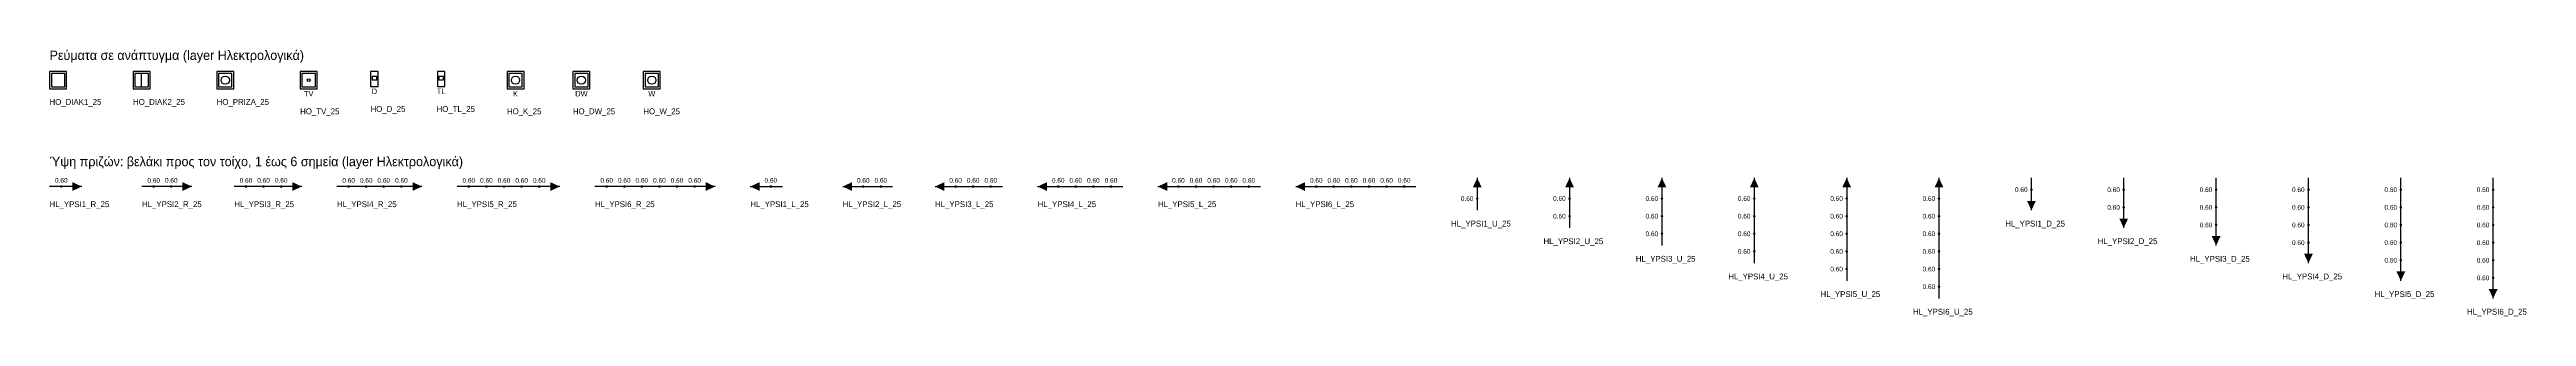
# Model space of a CAD drawing. Extents: x 0 to 269, y -106 to 0.
# Drawn here: x 23.1 to 44.22, y -4.63 to -2.36 of the extents above; entities that cross this region are included whole.
import ezdxf
from ezdxf.enums import TextEntityAlignment as Align

# ---------------------------------------------------------------- set-up
doc = ezdxf.new("R2010")
doc.units = 0
doc.layers.add('KIT-Οδηγίες', color=140, linetype='Continuous', plot=False)
doc.layers.add('Ηλεκτρολογικά', color=1, linetype='Continuous', lineweight=25)
doc.styles.add('KIT', font='Commissioner-Regular.ttf')

# ---------------------------------------------------------------- blocks, each defined once
blk = doc.blocks.new('HL_YPSI1_R_25')
for points in [[(-0.18625, 0, 1), (-0.16375, 0, 1)], [(0, 0), (-0.08, 0.0375), (-0.08, -0.0375)]]:
    blk.add_hatch(color=8).paths.add_polyline_path(points)
at = {"color": 8}
blk.add_line((0, 0), (-0.275, 0), dxfattribs=at)
at = {"color": 1, "style": 'KIT'}
blk.add_attdef('ΥΨΟΣ1', text='', height=0.04, dxfattribs=at).set_placement((-0.175, 0.0325), align=Align.CENTER)
blk = doc.blocks.new('HL_YPSI2_R_25')
for points in [[(-0.33625, 0, 1), (-0.31375, 0, 1)], [(-0.18625, 0, 1), (-0.16375, 0, 1)], [(0, 0), (-0.08, 0.0375), (-0.08, -0.0375)]]:
    blk.add_hatch(color=8).paths.add_polyline_path(points)
at = {"color": 8}
blk.add_line((0, 0), (-0.425, 0), dxfattribs=at)
at = {"color": 1, "style": 'KIT'}
for tag, p in [('ΥΨΟΣ2', (-0.325, 0.0325)), ('ΥΨΟΣ1', (-0.175, 0.0325))]:
    blk.add_attdef(tag, text='', height=0.04, dxfattribs=at).set_placement(p, align=Align.CENTER)
blk = doc.blocks.new('HL_YPSI3_R_25')
for points in [[(-0.48625, 0, 1), (-0.46375, 0, 1)], [(-0.33625, 0, 1), (-0.31375, 0, 1)], [(-0.18625, 0, 1), (-0.16375, 0, 1)], [(0, 0), (-0.08, 0.0375), (-0.08, -0.0375)]]:
    blk.add_hatch(color=8).paths.add_polyline_path(points)
at = {"color": 8}
blk.add_line((0, 0), (-0.575, 0), dxfattribs=at)
at = {"color": 1, "style": 'KIT'}
for tag, p in [('ΥΨΟΣ3', (-0.475, 0.0325)), ('ΥΨΟΣ2', (-0.325, 0.0325)), ('ΥΨΟΣ1', (-0.175, 0.0325))]:
    blk.add_attdef(tag, text='', height=0.04, dxfattribs=at).set_placement(p, align=Align.CENTER)
blk = doc.blocks.new('HL_YPSI4_R_25')
for points in [[(-0.63625, 0, 1), (-0.61375, 0, 1)], [(-0.48625, 0, 1), (-0.46375, 0, 1)], [(-0.33625, 0, 1), (-0.31375, 0, 1)], [(-0.18625, 0, 1), (-0.16375, 0, 1)], [(0, 0), (-0.08, 0.0375), (-0.08, -0.0375)]]:
    blk.add_hatch(color=8).paths.add_polyline_path(points)
at = {"color": 8}
blk.add_line((0, 0), (-0.725, 0), dxfattribs=at)
at = {"color": 1, "style": 'KIT'}
for tag, p in [('ΥΨΟΣ4', (-0.625, 0.0325)), ('ΥΨΟΣ3', (-0.475, 0.0325)), ('ΥΨΟΣ2', (-0.325, 0.0325)), ('ΥΨΟΣ1', (-0.175, 0.0325))]:
    blk.add_attdef(tag, text='', height=0.04, dxfattribs=at).set_placement(p, align=Align.CENTER)
blk = doc.blocks.new('HL_YPSI5_R_25')
for points in [[(-0.78625, 0, 1), (-0.76375, 0, 1)], [(-0.63625, 0, 1), (-0.61375, 0, 1)], [(-0.48625, 0, 1), (-0.46375, 0, 1)], [(-0.33625, 0, 1), (-0.31375, 0, 1)], [(-0.18625, 0, 1), (-0.16375, 0, 1)], [(0, 0), (-0.08, 0.0375), (-0.08, -0.0375)]]:
    blk.add_hatch(color=8).paths.add_polyline_path(points)
at = {"color": 8}
blk.add_line((0, 0), (-0.875, 0), dxfattribs=at)
at = {"color": 1, "style": 'KIT'}
for tag, p in [('ΥΨΟΣ5', (-0.775, 0.0325)), ('ΥΨΟΣ4', (-0.625, 0.0325)), ('ΥΨΟΣ3', (-0.475, 0.0325)), ('ΥΨΟΣ2', (-0.325, 0.0325)), ('ΥΨΟΣ1', (-0.175, 0.0325))]:
    blk.add_attdef(tag, text='', height=0.04, dxfattribs=at).set_placement(p, align=Align.CENTER)
blk = doc.blocks.new('HL_YPSI6_R_25')
for points in [[(-0.93625, 0, 1), (-0.91375, 0, 1)], [(-0.78625, 0, 1), (-0.76375, 0, 1)], [(-0.63625, 0, 1), (-0.61375, 0, 1)], [(-0.48625, 0, 1), (-0.46375, 0, 1)], [(-0.33625, 0, 1), (-0.31375, 0, 1)], [(-0.18625, 0, 1), (-0.16375, 0, 1)], [(0, 0), (-0.08, 0.0375), (-0.08, -0.0375)]]:
    blk.add_hatch(color=8).paths.add_polyline_path(points)
at = {"color": 8}
blk.add_line((0, 0), (-1.025, 0), dxfattribs=at)
at = {"color": 1, "style": 'KIT'}
for tag, p in [('ΥΨΟΣ6', (-0.925, 0.0325)), ('ΥΨΟΣ5', (-0.775, 0.0325)), ('ΥΨΟΣ4', (-0.625, 0.0325)), ('ΥΨΟΣ3', (-0.475, 0.0325)), ('ΥΨΟΣ2', (-0.325, 0.0325)), ('ΥΨΟΣ1', (-0.175, 0.0325))]:
    blk.add_attdef(tag, text='', height=0.04, dxfattribs=at).set_placement(p, align=Align.CENTER)
blk = doc.blocks.new('HL_YPSI1_L_25')
for points in [[(0, 0), (0.08, -0.0375), (0.08, 0.0375)], [(0.16375, 0, 1), (0.18625, 0, 1)]]:
    blk.add_hatch(color=8).paths.add_polyline_path(points)
at = {"color": 8}
blk.add_line((0, 0), (0.275, 0), dxfattribs=at)
at = {"color": 1, "style": 'KIT'}
blk.add_attdef('ΥΨΟΣ1', text='', height=0.04, dxfattribs=at).set_placement((0.175, 0.0325), align=Align.CENTER)
blk = doc.blocks.new('HL_YPSI2_L_25')
for points in [[(0, 0), (0.08, -0.0375), (0.08, 0.0375)], [(0.16375, 0, 1), (0.18625, 0, 1)], [(0.31375, 0, 1), (0.33625, 0, 1)]]:
    blk.add_hatch(color=8).paths.add_polyline_path(points)
at = {"color": 8}
blk.add_line((0, 0), (0.425, 0), dxfattribs=at)
at = {"color": 1, "style": 'KIT'}
for tag, p in [('ΥΨΟΣ1', (0.175, 0.0325)), ('ΥΨΟΣ2', (0.325, 0.0325))]:
    blk.add_attdef(tag, text='', height=0.04, dxfattribs=at).set_placement(p, align=Align.CENTER)
blk = doc.blocks.new('HL_YPSI3_L_25')
for points in [[(0, 0), (0.08, -0.0375), (0.08, 0.0375)], [(0.16375, 0, 1), (0.18625, 0, 1)], [(0.31375, 0, 1), (0.33625, 0, 1)], [(0.46375, 0, 1), (0.48625, 0, 1)]]:
    blk.add_hatch(color=8).paths.add_polyline_path(points)
at = {"color": 8}
blk.add_line((0, 0), (0.575, 0), dxfattribs=at)
at = {"color": 1, "style": 'KIT'}
for tag, p in [('ΥΨΟΣ1', (0.175, 0.0325)), ('ΥΨΟΣ2', (0.325, 0.0325)), ('ΥΨΟΣ3', (0.475, 0.0325))]:
    blk.add_attdef(tag, text='', height=0.04, dxfattribs=at).set_placement(p, align=Align.CENTER)
blk = doc.blocks.new('HL_YPSI4_L_25')
for points in [[(0, 0), (0.08, -0.0375), (0.08, 0.0375)], [(0.16375, 0, 1), (0.18625, 0, 1)], [(0.31375, 0, 1), (0.33625, 0, 1)], [(0.46375, 0, 1), (0.48625, 0, 1)], [(0.61375, 0, 1), (0.63625, 0, 1)]]:
    blk.add_hatch(color=8).paths.add_polyline_path(points)
at = {"color": 8}
blk.add_line((0, 0), (0.725, 0), dxfattribs=at)
at = {"color": 1, "style": 'KIT'}
for tag, p in [('ΥΨΟΣ1', (0.175, 0.0325)), ('ΥΨΟΣ2', (0.325, 0.0325)), ('ΥΨΟΣ3', (0.475, 0.0325)), ('ΥΨΟΣ4', (0.625, 0.0325))]:
    blk.add_attdef(tag, text='', height=0.04, dxfattribs=at).set_placement(p, align=Align.CENTER)
blk = doc.blocks.new('HL_YPSI5_L_25')
for points in [[(0, 0), (0.08, -0.0375), (0.08, 0.0375)], [(0.16375, 0, 1), (0.18625, 0, 1)], [(0.31375, 0, 1), (0.33625, 0, 1)], [(0.46375, 0, 1), (0.48625, 0, 1)], [(0.61375, 0, 1), (0.63625, 0, 1)], [(0.76375, 0, 1), (0.78625, 0, 1)]]:
    blk.add_hatch(color=8).paths.add_polyline_path(points)
at = {"color": 8}
blk.add_line((0, 0), (0.875, 0), dxfattribs=at)
at = {"color": 1, "style": 'KIT'}
for tag, p in [('ΥΨΟΣ1', (0.175, 0.0325)), ('ΥΨΟΣ2', (0.325, 0.0325)), ('ΥΨΟΣ3', (0.475, 0.0325)), ('ΥΨΟΣ4', (0.625, 0.0325)), ('ΥΨΟΣ5', (0.775, 0.0325))]:
    blk.add_attdef(tag, text='', height=0.04, dxfattribs=at).set_placement(p, align=Align.CENTER)
blk = doc.blocks.new('HL_YPSI6_L_25')
for points in [[(0, 0), (0.08, -0.0375), (0.08, 0.0375)], [(0.16375, 0, 1), (0.18625, 0, 1)], [(0.31375, 0, 1), (0.33625, 0, 1)], [(0.46375, 0, 1), (0.48625, 0, 1)], [(0.61375, 0, 1), (0.63625, 0, 1)], [(0.76375, 0, 1), (0.78625, 0, 1)], [(0.91375, 0, 1), (0.93625, 0, 1)]]:
    blk.add_hatch(color=8).paths.add_polyline_path(points)
at = {"color": 8}
blk.add_line((0, 0), (1.025, 0), dxfattribs=at)
at = {"color": 1, "style": 'KIT'}
for tag, p in [('ΥΨΟΣ1', (0.175, 0.0325)), ('ΥΨΟΣ2', (0.325, 0.0325)), ('ΥΨΟΣ3', (0.475, 0.0325)), ('ΥΨΟΣ4', (0.625, 0.0325)), ('ΥΨΟΣ5', (0.775, 0.0325)), ('ΥΨΟΣ6', (0.925, 0.0325))]:
    blk.add_attdef(tag, text='', height=0.04, dxfattribs=at).set_placement(p, align=Align.CENTER)
blk = doc.blocks.new('HL_YPSI1_U_25')
for points in [[(0, 0), (-0.0375, -0.08), (0.0375, -0.08)], [(-0.01125, -0.175, 1), (0.01125, -0.175, 1)]]:
    blk.add_hatch(color=8).paths.add_polyline_path(points)
at = {"color": 8}
blk.add_line((0, 0), (0, -0.275), dxfattribs=at)
at = {"color": 1, "style": 'KIT'}
blk.add_attdef('ΥΨΟΣ1', text='', height=0.04, dxfattribs=at).set_placement((-0.0325, -0.175), align=Align.MIDDLE_RIGHT)
blk = doc.blocks.new('HL_YPSI2_U_25')
for points in [[(0, 0), (-0.0375, -0.08), (0.0375, -0.08)], [(-0.01125, -0.175, 1), (0.01125, -0.175, 1)], [(-0.01125, -0.325, 1), (0.01125, -0.325, 1)]]:
    blk.add_hatch(color=8).paths.add_polyline_path(points)
at = {"color": 8}
blk.add_line((0, 0), (0, -0.425), dxfattribs=at)
at = {"color": 1, "style": 'KIT'}
for tag, p in [('ΥΨΟΣ1', (-0.0325, -0.175)), ('ΥΨΟΣ2', (-0.0325, -0.325))]:
    blk.add_attdef(tag, text='', height=0.04, dxfattribs=at).set_placement(p, align=Align.MIDDLE_RIGHT)
blk = doc.blocks.new('HL_YPSI3_U_25')
for points in [[(0, 0), (-0.0375, -0.08), (0.0375, -0.08)], [(-0.01125, -0.175, 1), (0.01125, -0.175, 1)], [(-0.01125, -0.325, 1), (0.01125, -0.325, 1)], [(-0.01125, -0.475, 1), (0.01125, -0.475, 1)]]:
    blk.add_hatch(color=8).paths.add_polyline_path(points)
at = {"color": 8}
blk.add_line((0, 0), (0, -0.575), dxfattribs=at)
at = {"color": 1, "style": 'KIT'}
for tag, p in [('ΥΨΟΣ1', (-0.0325, -0.175)), ('ΥΨΟΣ2', (-0.0325, -0.325)), ('ΥΨΟΣ3', (-0.0325, -0.475))]:
    blk.add_attdef(tag, text='', height=0.04, dxfattribs=at).set_placement(p, align=Align.MIDDLE_RIGHT)
blk = doc.blocks.new('HL_YPSI4_U_25')
for points in [[(0, 0), (-0.0375, -0.08), (0.0375, -0.08)], [(-0.01125, -0.175, 1), (0.01125, -0.175, 1)], [(-0.01125, -0.325, 1), (0.01125, -0.325, 1)], [(-0.01125, -0.475, 1), (0.01125, -0.475, 1)], [(-0.01125, -0.625, 1), (0.01125, -0.625, 1)]]:
    blk.add_hatch(color=8).paths.add_polyline_path(points)
at = {"color": 8}
blk.add_line((0, 0), (0, -0.725), dxfattribs=at)
at = {"color": 1, "style": 'KIT'}
for tag, p in [('ΥΨΟΣ1', (-0.0325, -0.175)), ('ΥΨΟΣ2', (-0.0325, -0.325)), ('ΥΨΟΣ3', (-0.0325, -0.475)), ('ΥΨΟΣ4', (-0.0325, -0.625))]:
    blk.add_attdef(tag, text='', height=0.04, dxfattribs=at).set_placement(p, align=Align.MIDDLE_RIGHT)
blk = doc.blocks.new('HL_YPSI5_U_25')
for points in [[(0, 0), (-0.0375, -0.08), (0.0375, -0.08)], [(-0.01125, -0.175, 1), (0.01125, -0.175, 1)], [(-0.01125, -0.325, 1), (0.01125, -0.325, 1)], [(-0.01125, -0.475, 1), (0.01125, -0.475, 1)], [(-0.01125, -0.625, 1), (0.01125, -0.625, 1)], [(-0.01125, -0.775, 1), (0.01125, -0.775, 1)]]:
    blk.add_hatch(color=8).paths.add_polyline_path(points)
at = {"color": 8}
blk.add_line((0, 0), (0, -0.875), dxfattribs=at)
at = {"color": 1, "style": 'KIT'}
for tag, p in [('ΥΨΟΣ1', (-0.0325, -0.175)), ('ΥΨΟΣ2', (-0.0325, -0.325)), ('ΥΨΟΣ3', (-0.0325, -0.475)), ('ΥΨΟΣ4', (-0.0325, -0.625)), ('ΥΨΟΣ5', (-0.0325, -0.775))]:
    blk.add_attdef(tag, text='', height=0.04, dxfattribs=at).set_placement(p, align=Align.MIDDLE_RIGHT)
blk = doc.blocks.new('HL_YPSI6_U_25')
for points in [[(0, 0), (-0.0375, -0.08), (0.0375, -0.08)], [(-0.01125, -0.175, 1), (0.01125, -0.175, 1)], [(-0.01125, -0.325, 1), (0.01125, -0.325, 1)], [(-0.01125, -0.475, 1), (0.01125, -0.475, 1)], [(-0.01125, -0.625, 1), (0.01125, -0.625, 1)], [(-0.01125, -0.775, 1), (0.01125, -0.775, 1)], [(-0.01125, -0.925, 1), (0.01125, -0.925, 1)]]:
    blk.add_hatch(color=8).paths.add_polyline_path(points)
at = {"color": 8}
blk.add_line((0, 0), (0, -1.025), dxfattribs=at)
at = {"color": 1, "style": 'KIT'}
for tag, p in [('ΥΨΟΣ1', (-0.0325, -0.175)), ('ΥΨΟΣ2', (-0.0325, -0.325)), ('ΥΨΟΣ3', (-0.0325, -0.475)), ('ΥΨΟΣ4', (-0.0325, -0.625)), ('ΥΨΟΣ5', (-0.0325, -0.775)), ('ΥΨΟΣ6', (-0.0325, -0.925))]:
    blk.add_attdef(tag, text='', height=0.04, dxfattribs=at).set_placement(p, align=Align.MIDDLE_RIGHT)
blk = doc.blocks.new('HL_YPSI1_D_25')
for points in [[(0, 0), (0.0375, 0.08), (-0.0375, 0.08)], [(-0.01125, 0.175, 1), (0.01125, 0.175, 1)]]:
    blk.add_hatch(color=8).paths.add_polyline_path(points)
at = {"color": 8}
blk.add_line((0, 0), (0, 0.275), dxfattribs=at)
at = {"color": 1, "style": 'KIT'}
blk.add_attdef('ΥΨΟΣ1', text='', height=0.04, dxfattribs=at).set_placement((-0.0325, 0.175), align=Align.MIDDLE_RIGHT)
blk = doc.blocks.new('HL_YPSI2_D_25')
for points in [[(-0.01125, 0.325, 1), (0.01125, 0.325, 1)], [(0, 0), (0.0375, 0.08), (-0.0375, 0.08)], [(-0.01125, 0.175, 1), (0.01125, 0.175, 1)]]:
    blk.add_hatch(color=8).paths.add_polyline_path(points)
at = {"color": 8}
blk.add_line((0, 0), (0, 0.425), dxfattribs=at)
at = {"color": 1, "style": 'KIT'}
for tag, p in [('ΥΨΟΣ2', (-0.0325, 0.325)), ('ΥΨΟΣ1', (-0.0325, 0.175))]:
    blk.add_attdef(tag, text='', height=0.04, dxfattribs=at).set_placement(p, align=Align.MIDDLE_RIGHT)
blk = doc.blocks.new('HL_YPSI3_D_25')
for points in [[(-0.01125, 0.475, 1), (0.01125, 0.475, 1)], [(-0.01125, 0.325, 1), (0.01125, 0.325, 1)], [(0, 0), (0.0375, 0.08), (-0.0375, 0.08)], [(-0.01125, 0.175, 1), (0.01125, 0.175, 1)]]:
    blk.add_hatch(color=8).paths.add_polyline_path(points)
at = {"color": 8}
blk.add_line((0, 0), (0, 0.575), dxfattribs=at)
at = {"color": 1, "style": 'KIT'}
for tag, p in [('ΥΨΟΣ3', (-0.0325, 0.475)), ('ΥΨΟΣ2', (-0.0325, 0.325)), ('ΥΨΟΣ1', (-0.0325, 0.175))]:
    blk.add_attdef(tag, text='', height=0.04, dxfattribs=at).set_placement(p, align=Align.MIDDLE_RIGHT)
blk = doc.blocks.new('HL_YPSI4_D_25')
for points in [[(-0.01125, 0.625, 1), (0.01125, 0.625, 1)], [(-0.01125, 0.475, 1), (0.01125, 0.475, 1)], [(-0.01125, 0.325, 1), (0.01125, 0.325, 1)], [(0, 0), (0.0375, 0.08), (-0.0375, 0.08)], [(-0.01125, 0.175, 1), (0.01125, 0.175, 1)]]:
    blk.add_hatch(color=8).paths.add_polyline_path(points)
at = {"color": 8}
blk.add_line((0, 0), (0, 0.725), dxfattribs=at)
at = {"color": 1, "style": 'KIT'}
for tag, p in [('ΥΨΟΣ4', (-0.0325, 0.625)), ('ΥΨΟΣ3', (-0.0325, 0.475)), ('ΥΨΟΣ2', (-0.0325, 0.325)), ('ΥΨΟΣ1', (-0.0325, 0.175))]:
    blk.add_attdef(tag, text='', height=0.04, dxfattribs=at).set_placement(p, align=Align.MIDDLE_RIGHT)
blk = doc.blocks.new('HL_YPSI5_D_25')
for points in [[(-0.01125, 0.775, 1), (0.01125, 0.775, 1)], [(-0.01125, 0.625, 1), (0.01125, 0.625, 1)], [(-0.01125, 0.475, 1), (0.01125, 0.475, 1)], [(-0.01125, 0.325, 1), (0.01125, 0.325, 1)], [(0, 0), (0.0375, 0.08), (-0.0375, 0.08)], [(-0.01125, 0.175, 1), (0.01125, 0.175, 1)]]:
    blk.add_hatch(color=8).paths.add_polyline_path(points)
at = {"color": 8}
blk.add_line((0, 0), (0, 0.875), dxfattribs=at)
at = {"color": 1, "style": 'KIT'}
for tag, p in [('ΥΨΟΣ5', (-0.0325, 0.775)), ('ΥΨΟΣ4', (-0.0325, 0.625)), ('ΥΨΟΣ3', (-0.0325, 0.475)), ('ΥΨΟΣ2', (-0.0325, 0.325)), ('ΥΨΟΣ1', (-0.0325, 0.175))]:
    blk.add_attdef(tag, text='', height=0.04, dxfattribs=at).set_placement(p, align=Align.MIDDLE_RIGHT)
blk = doc.blocks.new('HL_YPSI6_D_25')
for points in [[(-0.01125, 0.925, 1), (0.01125, 0.925, 1)], [(-0.01125, 0.775, 1), (0.01125, 0.775, 1)], [(-0.01125, 0.625, 1), (0.01125, 0.625, 1)], [(-0.01125, 0.475, 1), (0.01125, 0.475, 1)], [(-0.01125, 0.325, 1), (0.01125, 0.325, 1)], [(0, 0), (0.0375, 0.08), (-0.0375, 0.08)], [(-0.01125, 0.175, 1), (0.01125, 0.175, 1)]]:
    blk.add_hatch(color=8).paths.add_polyline_path(points)
at = {"color": 8}
blk.add_line((0, 0), (0, 1.025), dxfattribs=at)
at = {"color": 1, "style": 'KIT'}
for tag, p in [('ΥΨΟΣ6', (-0.0325, 0.925)), ('ΥΨΟΣ5', (-0.0325, 0.775)), ('ΥΨΟΣ4', (-0.0325, 0.625)), ('ΥΨΟΣ3', (-0.0325, 0.475)), ('ΥΨΟΣ2', (-0.0325, 0.325)), ('ΥΨΟΣ1', (-0.0325, 0.175))]:
    blk.add_attdef(tag, text='', height=0.04, dxfattribs=at).set_placement(p, align=Align.MIDDLE_RIGHT)
blk = doc.blocks.new('HO_DIAK1_25')
for points in [[(-0.0725, -0.0725), (0.0725, -0.0725), (0.0725, 0.0725), (-0.0725, 0.0725)], [(-0.0575, -0.0575), (0.0575, -0.0575), (0.0575, 0.0575), (-0.0575, 0.0575)]]:
    blk.add_lwpolyline(points, close=True)
blk = doc.blocks.new('HO_DIAK2_25')
blk.add_line((0, -0.0575), (0, 0.0575))
for points in [[(-0.0725, -0.0725), (0.0725, -0.0725), (0.0725, 0.0725), (-0.0725, 0.0725)], [(-0.0575, -0.0575), (0.0575, -0.0575), (0.0575, 0.0575), (-0.0575, 0.0575)]]:
    blk.add_lwpolyline(points, close=True)
blk = doc.blocks.new('HO_PRIZA_25')
for points in [[(-0.0725, -0.0725), (0.0725, -0.0725), (0.0725, 0.0725), (-0.0725, 0.0725)], [(-0.0575, -0.0575), (0.0575, -0.0575), (0.0575, 0.0575), (-0.0575, 0.0575)]]:
    blk.add_lwpolyline(points, close=True)
blk.add_circle((0, 0), 0.035)
blk = doc.blocks.new('HO_TV_25')
for points in [[(-0.0725, -0.0725), (0.0725, -0.0725), (0.0725, 0.0725), (-0.0725, 0.0725)], [(-0.0575, -0.0575), (0.0575, -0.0575), (0.0575, 0.0575), (-0.0575, 0.0575)]]:
    blk.add_lwpolyline(points, close=True)
blk.add_circle((0, 0), 0.0125)
at = {"style": 'KIT'}
blk.add_text('TV', height=0.0475, dxfattribs=at).set_placement((0, -0.115), align=Align.MIDDLE_CENTER)
blk = doc.blocks.new('HO_D_25')
for points in [[(-0.0325, -0.0625), (0.0325, -0.0625), (0.0325, 0.0625), (-0.0325, 0.0625)], [(-0.02, -0.0075), (0.02, -0.0075), (0.02, 0.0225), (-0.02, 0.0225)]]:
    blk.add_lwpolyline(points, close=True)
at = {"style": 'KIT'}
blk.add_text('D', height=0.0475, dxfattribs=at).set_placement((0, -0.105), align=Align.MIDDLE_CENTER)
blk = doc.blocks.new('HO_TL_25')
for points in [[(-0.0325, -0.0625), (0.0325, -0.0625), (0.0325, 0.0625), (-0.0325, 0.0625)], [(-0.02, -0.0075), (0.02, -0.0075), (0.02, 0.0225), (-0.02, 0.0225)]]:
    blk.add_lwpolyline(points, close=True)
at = {"style": 'KIT'}
blk.add_text('TL', height=0.0475, dxfattribs=at).set_placement((0, -0.105), align=Align.MIDDLE_CENTER)
blk = doc.blocks.new('HO_K_25')
for points in [[(-0.0725, -0.0725), (0.0725, -0.0725), (0.0725, 0.0725), (-0.0725, 0.0725)], [(-0.0575, -0.0575), (0.0575, -0.0575), (0.0575, 0.0575), (-0.0575, 0.0575)]]:
    blk.add_lwpolyline(points, close=True)
blk.add_circle((0, 0), 0.035)
at = {"style": 'KIT'}
blk.add_text('K', height=0.0475, dxfattribs=at).set_placement((0, -0.115), align=Align.MIDDLE_CENTER)
blk = doc.blocks.new('HO_DW_25')
for points in [[(-0.0725, -0.0725), (0.0725, -0.0725), (0.0725, 0.0725), (-0.0725, 0.0725)], [(-0.0575, -0.0575), (0.0575, -0.0575), (0.0575, 0.0575), (-0.0575, 0.0575)]]:
    blk.add_lwpolyline(points, close=True)
blk.add_circle((0, 0), 0.035)
at = {"style": 'KIT'}
blk.add_text('DW', height=0.0475, dxfattribs=at).set_placement((0, -0.115), align=Align.MIDDLE_CENTER)
blk = doc.blocks.new('HO_W_25')
for points in [[(-0.0725, -0.0725), (0.0725, -0.0725), (0.0725, 0.0725), (-0.0725, 0.0725)], [(-0.0575, -0.0575), (0.0575, -0.0575), (0.0575, 0.0575), (-0.0575, 0.0575)]]:
    blk.add_lwpolyline(points, close=True)
blk.add_circle((0, 0), 0.035)
at = {"style": 'KIT'}
blk.add_text('W', height=0.0475, dxfattribs=at).set_placement((0, -0.115), align=Align.MIDDLE_CENTER)

msp = doc.modelspace()

# ---------------------------------------------------------------- block references
at = {"layer": 'Ηλεκτρολογικά'}
for name, p in [('HO_DIAK1_25', (23.173, -2.618)), ('HO_DIAK2_25', (23.885, -2.618)), ('HO_PRIZA_25', (24.598, -2.618)), ('HO_TV_25', (25.31, -2.618)), ('HO_D_25', (25.87, -2.608)), ('HO_TL_25', (26.439, -2.608)), ('HO_K_25', (27.073, -2.618)), ('HO_DW_25', (27.635, -2.618)), ('HO_W_25', (28.235, -2.618))]:
    msp.add_blockref(name, p, dxfattribs=at)
for name, p, values in [('HL_YPSI1_R_25', (23.375, -3.523), {'ΥΨΟΣ1': '0.60'}), ('HL_YPSI2_R_25', (24.313, -3.523), {'ΥΨΟΣ1': '0.60', 'ΥΨΟΣ2': '0.60'}), ('HL_YPSI3_R_25', (25.25, -3.523), {'ΥΨΟΣ1': '0.60', 'ΥΨΟΣ2': '0.60', 'ΥΨΟΣ3': '0.60'}), ('HL_YPSI4_R_25', (26.275, -3.523), {'ΥΨΟΣ1': '0.60', 'ΥΨΟΣ2': '0.60', 'ΥΨΟΣ3': '0.60', 'ΥΨΟΣ4': '0.60'}), ('HL_YPSI5_R_25', (27.45, -3.523), {'ΥΨΟΣ1': '0.60', 'ΥΨΟΣ2': '0.60', 'ΥΨΟΣ3': '0.60', 'ΥΨΟΣ4': '0.60', 'ΥΨΟΣ5': '0.60'}), ('HL_YPSI6_R_25', (28.775, -3.523), {'ΥΨΟΣ1': '0.60', 'ΥΨΟΣ2': '0.60', 'ΥΨΟΣ3': '0.60', 'ΥΨΟΣ4': '0.60', 'ΥΨΟΣ5': '0.60', 'ΥΨΟΣ6': '0.60'}), ('HL_YPSI1_L_25', (29.075, -3.523), {'ΥΨΟΣ1': '0.60'}), ('HL_YPSI2_L_25', (29.863, -3.523), {'ΥΨΟΣ1': '0.60', 'ΥΨΟΣ2': '0.60'}), ('HL_YPSI3_L_25', (30.65, -3.523), {'ΥΨΟΣ1': '0.60', 'ΥΨΟΣ2': '0.60', 'ΥΨΟΣ3': '0.60'}), ('HL_YPSI4_L_25', (31.525, -3.523), {'ΥΨΟΣ1': '0.60', 'ΥΨΟΣ2': '0.60', 'ΥΨΟΣ3': '0.60', 'ΥΨΟΣ4': '0.60'}), ('HL_YPSI5_L_25', (32.55, -3.523), {'ΥΨΟΣ1': '0.60', 'ΥΨΟΣ2': '0.60', 'ΥΨΟΣ3': '0.60', 'ΥΨΟΣ4': '0.60', 'ΥΨΟΣ5': '0.60'}), ('HL_YPSI6_L_25', (33.725, -3.523), {'ΥΨΟΣ1': '0.60', 'ΥΨΟΣ2': '0.60', 'ΥΨΟΣ3': '0.60', 'ΥΨΟΣ4': '0.60', 'ΥΨΟΣ5': '0.60', 'ΥΨΟΣ6': '0.60'}), ('HL_YPSI1_U_25', (35.273, -3.45), {'ΥΨΟΣ1': '0.60'}), ('HL_YPSI2_U_25', (36.06, -3.45), {'ΥΨΟΣ1': '0.60', 'ΥΨΟΣ2': '0.60'}), ('HL_YPSI3_U_25', (36.848, -3.45), {'ΥΨΟΣ1': '0.60', 'ΥΨΟΣ2': '0.60', 'ΥΨΟΣ3': '0.60'}), ('HL_YPSI4_U_25', (37.635, -3.45), {'ΥΨΟΣ1': '0.60', 'ΥΨΟΣ2': '0.60', 'ΥΨΟΣ3': '0.60', 'ΥΨΟΣ4': '0.60'}), ('HL_YPSI5_U_25', (38.423, -3.45), {'ΥΨΟΣ1': '0.60', 'ΥΨΟΣ2': '0.60', 'ΥΨΟΣ3': '0.60', 'ΥΨΟΣ4': '0.60', 'ΥΨΟΣ5': '0.60'}), ('HL_YPSI6_U_25', (39.21, -3.45), {'ΥΨΟΣ1': '0.60', 'ΥΨΟΣ2': '0.60', 'ΥΨΟΣ3': '0.60', 'ΥΨΟΣ4': '0.60', 'ΥΨΟΣ5': '0.60', 'ΥΨΟΣ6': '0.60'}), ('HL_YPSI1_D_25', (39.998, -3.725), {'ΥΨΟΣ1': '0.60'}), ('HL_YPSI2_D_25', (40.785, -3.875), {'ΥΨΟΣ1': '0.60', 'ΥΨΟΣ2': '0.60'}), ('HL_YPSI3_D_25', (41.573, -4.025), {'ΥΨΟΣ1': '0.60', 'ΥΨΟΣ2': '0.60', 'ΥΨΟΣ3': '0.60'}), ('HL_YPSI4_D_25', (42.36, -4.175), {'ΥΨΟΣ1': '0.60', 'ΥΨΟΣ2': '0.60', 'ΥΨΟΣ3': '0.60', 'ΥΨΟΣ4': '0.60'}), ('HL_YPSI5_D_25', (43.148, -4.325), {'ΥΨΟΣ1': '0.60', 'ΥΨΟΣ2': '0.60', 'ΥΨΟΣ3': '0.60', 'ΥΨΟΣ4': '0.60', 'ΥΨΟΣ5': '0.60'}), ('HL_YPSI6_D_25', (43.935, -4.475), {'ΥΨΟΣ1': '0.60', 'ΥΨΟΣ2': '0.60', 'ΥΨΟΣ3': '0.60', 'ΥΨΟΣ4': '0.60', 'ΥΨΟΣ5': '0.60', 'ΥΨΟΣ6': '0.60'})]:
    msp.add_blockref(name, p, dxfattribs=at).add_auto_attribs(values)

# ---------------------------------------------------------------- texts
at = {"layer": 'KIT-Οδηγίες', "style": 'KIT'}
for s, height, p in [('Ρεύματα σε ανάπτυγμα (layer Ηλεκτρολογικά)', 0.08, (23.1, -2.446)), ('HO_DIAK1_25', 0.05, (23.1, -2.828)), ('HO_DIAK2_25', 0.05, (23.812, -2.828)), ('HO_PRIZA_25', 0.05, (24.525, -2.828)), ('HO_TV_25', 0.05, (25.237, -2.908)), ('HO_D_25', 0.05, (25.837, -2.888)), ('HO_TL_25', 0.05, (26.4, -2.888)), ('HO_K_25', 0.05, (27, -2.908)), ('HO_DW_25', 0.05, (27.562, -2.908)), ('HO_W_25', 0.05, (28.163, -2.908)), ('Ύψη πριζών: βελάκι προς τον τοίχο, 1 έως 6 σημεία (layer Ηλεκτρολογικά)', 0.08, (23.1, -3.35)), ('HL_YPSI1_R_25', 0.05, (23.1, -3.698)), ('HL_YPSI2_R_25', 0.05, (23.888, -3.698)), ('HL_YPSI3_R_25', 0.05, (24.675, -3.698)), ('HL_YPSI4_R_25', 0.05, (25.55, -3.698)), ('HL_YPSI5_R_25', 0.05, (26.575, -3.698)), ('HL_YPSI6_R_25', 0.05, (27.75, -3.698)), ('HL_YPSI1_L_25', 0.05, (29.075, -3.698)), ('HL_YPSI2_L_25', 0.05, (29.863, -3.698)), ('HL_YPSI3_L_25', 0.05, (30.65, -3.698)), ('HL_YPSI4_L_25', 0.05, (31.525, -3.698)), ('HL_YPSI5_L_25', 0.05, (32.55, -3.698)), ('HL_YPSI6_L_25', 0.05, (33.725, -3.698)), ('HL_YPSI1_U_25', 0.05, (35.05, -3.863)), ('HL_YPSI2_U_25', 0.05, (35.838, -4.013)), ('HL_YPSI1_D_25', 0.05, (39.775, -3.863)), ('HL_YPSI2_D_25', 0.05, (40.563, -4.013)), ('HL_YPSI3_U_25', 0.05, (36.625, -4.163)), ('HL_YPSI3_D_25', 0.05, (41.35, -4.163)), ('HL_YPSI4_U_25', 0.05, (37.413, -4.313)), ('HL_YPSI5_U_25', 0.05, (38.2, -4.463)), ('HL_YPSI4_D_25', 0.05, (42.138, -4.313)), ('HL_YPSI5_D_25', 0.05, (42.925, -4.463)), ('HL_YPSI6_U_25', 0.05, (38.988, -4.613)), ('HL_YPSI6_D_25', 0.05, (43.713, -4.613))]:
    msp.add_text(s, height=height, dxfattribs=at).set_placement(p)

doc.saveas('drawing.dxf')
